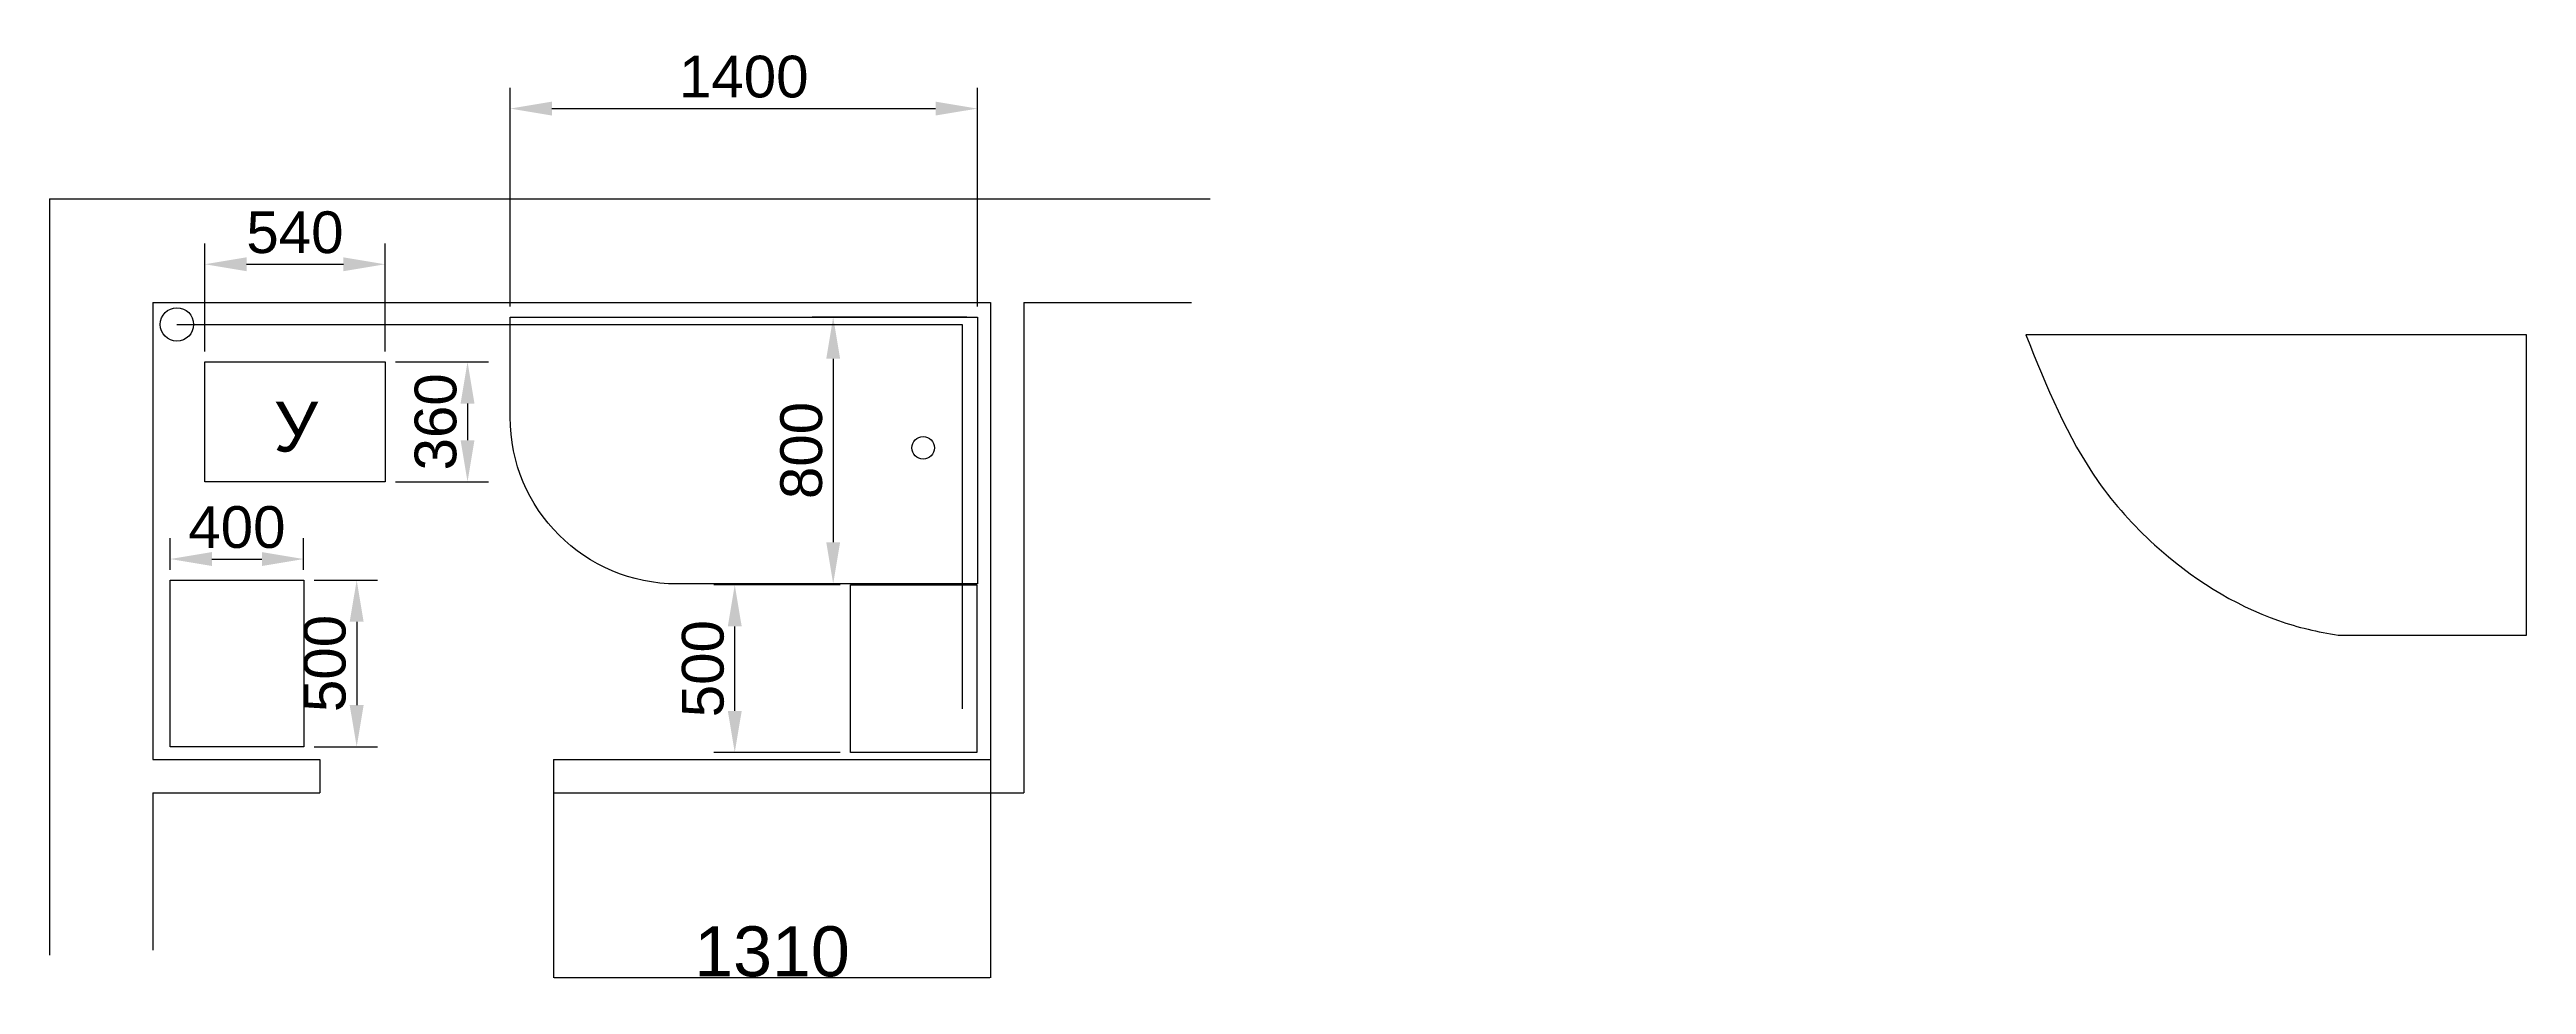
# Model space of a CAD drawing. Header units: millimetres. Extents: x 2068 to 9491, y 132 to 2935.
import ezdxf

# ---------------------------------------------------------------- set-up
doc = ezdxf.new("R2010")
doc.units = ezdxf.units.MM
doc.styles.get("Standard").update_dxf_attribs({"font": 'arial.ttf'})
doc.dimstyles.new('ISO-25', dxfattribs={"dimtxt": 2.5, "dimasz": 2.5, "dimexe": 1.25, "dimexo": 0.625, "dimtad": 1, "dimtxsty": 'Standard', "dimcen": 2.5, "dimadec": 0, "dimazin": 0, "dimtfac": 1, "dimtmove": 0, "dimatfit": 3, "dimfxl": 1, "dimarcsym": 0})
doc.dimstyles.new('Копия ISO-25', dxfattribs={"dimtxt": 2.5, "dimasz": 2.5, "dimexe": 1.25, "dimexo": 0.625, "dimtad": 1, "dimtxsty": 'Standard', "dimcen": 2.5, "dimadec": 0, "dimazin": 0, "dimtfac": 1, "dimtmove": 0, "dimatfit": 3, "dimfxl": 1, "dimarcsym": 0})

# ---------------------------------------------------------------- blocks, each defined once
blk = doc.blocks.new('*D14')
at = {"color": 0, "lineweight": -2, "transparency": 16777216}
for p, q in [((3578.4, 806.2), (3578.4, 151.8)), ((4888.4, 806.2), (4888.4, 151.8)), ((3580.9, 153.1), (4885.9, 153.1))]:
    blk.add_line(p, q, dxfattribs=at)
at = {"color": 0, "transparency": 16777216}
for points in [[(3580.9, 153.5), (3580.9, 152.7), (3578.4, 153.1)], [(4885.9, 153.5), (4885.9, 152.7), (4888.4, 153.1)]]:
    blk.add_solid(points, dxfattribs=at)
at = {"layer": 'Defpoints', "color": 0, "transparency": 16777216}
for p in [(3578.4, 806.8), (4888.4, 806.8), (4888.4, 153.1)]:
    blk.add_point(p, dxfattribs=at)
at = {"color": 0, "transparency": 16777216, "insert": (4233.4, 230.3), "char_height": 150, "attachment_point": 5}
blk.add_mtext('1310', dxfattribs=at)
blk = doc.blocks.new('*D15')
at = {"color": 0, "lineweight": -2, "transparency": 16777216}
for p, q in [((3448.7, 2164), (3448.7, 2820.3)), ((3573.7, 2757.8), (4723.7, 2757.8)), ((4848.7, 2164), (4848.7, 2820.3))]:
    blk.add_line(p, q, dxfattribs=at)
at = {"color": 0, "transparency": 16777216}
for points in [[(3573.7, 2778.6), (3573.7, 2737), (3448.7, 2757.8)], [(4723.7, 2778.6), (4723.7, 2737), (4848.7, 2757.8)]]:
    blk.add_solid(points, dxfattribs=at)
at = {"layer": 'Defpoints', "color": 0, "transparency": 16777216}
for p in [(4848.7, 2757.8), (3448.7, 2132.8), (4848.7, 2132.8)]:
    blk.add_point(p, dxfattribs=at)
at = {"color": 0, "transparency": 16777216, "insert": (4148.7, 2852.9), "char_height": 125, "attachment_point": 5}
blk.add_mtext('1400', dxfattribs=at)
blk = doc.blocks.new('*D16')
at = {"color": 0, "lineweight": -2, "transparency": 16777216}
for p, q in [((4817.5, 2132.8), (4354.2, 2132.8)), ((4416.7, 2007.8), (4416.7, 1457.8)), ((4817.5, 1332.8), (4354.2, 1332.8))]:
    blk.add_line(p, q, dxfattribs=at)
at = {"color": 0, "transparency": 16777216}
for points in [[(4395.9, 2007.8), (4437.5, 2007.8), (4416.7, 2132.8)], [(4395.9, 1457.8), (4437.5, 1457.8), (4416.7, 1332.8)]]:
    blk.add_solid(points, dxfattribs=at)
at = {"layer": 'Defpoints', "color": 0, "transparency": 16777216}
for p in [(4848.7, 2132.8), (4416.7, 1332.8), (4848.7, 1332.8)]:
    blk.add_point(p, dxfattribs=at)
at = {"color": 0, "transparency": 16777216, "insert": (4321.6, 1732.8), "char_height": 125, "attachment_point": 5, "rotation": 90}
blk.add_mtext('800', dxfattribs=at)
blk = doc.blocks.new('*D17')
at = {"color": 0, "lineweight": -2, "transparency": 16777216}
for p, q in [((2533.8, 2029.8), (2533.8, 2353.6)), ((3073.8, 2029.8), (3073.8, 2353.6)), ((2658.8, 2291.1), (2948.8, 2291.1))]:
    blk.add_line(p, q, dxfattribs=at)
at = {"color": 0, "transparency": 16777216}
for points in [[(2658.8, 2311.9), (2658.8, 2270.3), (2533.8, 2291.1)], [(2948.8, 2311.9), (2948.8, 2270.3), (3073.8, 2291.1)]]:
    blk.add_solid(points, dxfattribs=at)
at = {"layer": 'Defpoints', "color": 0, "transparency": 16777216}
for p in [(3073.8, 2291.1), (2533.8, 1998.6), (3073.8, 1998.6)]:
    blk.add_point(p, dxfattribs=at)
at = {"color": 0, "transparency": 16777216, "insert": (2803.8, 2386.2), "char_height": 125, "attachment_point": 5}
blk.add_mtext('540', dxfattribs=at)
blk = doc.blocks.new('*D18')
at = {"color": 0, "lineweight": -2, "transparency": 16777216}
for p, q in [((3105.1, 1998.6), (3383.4, 1998.6)), ((3320.9, 1873.6), (3320.9, 1763.6)), ((3105.1, 1638.6), (3383.4, 1638.6))]:
    blk.add_line(p, q, dxfattribs=at)
at = {"color": 0, "transparency": 16777216}
for points in [[(3300.1, 1873.6), (3341.7, 1873.6), (3320.9, 1998.6)], [(3300.1, 1763.6), (3341.7, 1763.6), (3320.9, 1638.6)]]:
    blk.add_solid(points, dxfattribs=at)
at = {"layer": 'Defpoints', "color": 0, "transparency": 16777216}
for p in [(3073.8, 1998.6), (3073.8, 1638.6), (3320.9, 1638.6)]:
    blk.add_point(p, dxfattribs=at)
at = {"color": 0, "transparency": 16777216, "insert": (3225.8, 1818.6), "char_height": 125, "attachment_point": 5, "rotation": 90}
blk.add_mtext('360', dxfattribs=at)
blk = doc.blocks.new('*D19')
at = {"color": 0, "lineweight": -2, "transparency": 16777216}
for p, q in [((2429.9, 1375.5), (2429.9, 1469.9)), ((2829.9, 1375.5), (2829.9, 1469.9)), ((2554.9, 1407.4), (2704.9, 1407.4))]:
    blk.add_line(p, q, dxfattribs=at)
at = {"color": 0, "transparency": 16777216}
for points in [[(2554.9, 1428.2), (2554.9, 1386.5), (2429.9, 1407.4)], [(2704.9, 1428.2), (2704.9, 1386.5), (2829.9, 1407.4)]]:
    blk.add_solid(points, dxfattribs=at)
at = {"layer": 'Defpoints', "color": 0, "transparency": 16777216}
for p in [(2429.9, 1344.3), (2829.9, 1407.4), (2829.9, 1344.3)]:
    blk.add_point(p, dxfattribs=at)
at = {"color": 0, "transparency": 16777216, "insert": (2629.9, 1502.4), "char_height": 125, "attachment_point": 5}
blk.add_mtext('400', dxfattribs=at)
blk = doc.blocks.new('*D20')
at = {"color": 0, "lineweight": -2, "transparency": 16777216}
for p, q in [((2861.2, 1344.3), (3051.3, 1344.3)), ((2988.8, 1219.3), (2988.8, 969.3)), ((2861.2, 844.3), (3051.3, 844.3))]:
    blk.add_line(p, q, dxfattribs=at)
at = {"color": 0, "transparency": 16777216}
for points in [[(2967.9, 1219.3), (3009.6, 1219.3), (2988.8, 1344.3)], [(2967.9, 969.3), (3009.6, 969.3), (2988.8, 844.3)]]:
    blk.add_solid(points, dxfattribs=at)
at = {"layer": 'Defpoints', "color": 0, "transparency": 16777216}
for p in [(2829.9, 1344.3), (2829.9, 844.3), (2988.8, 844.3)]:
    blk.add_point(p, dxfattribs=at)
at = {"color": 0, "transparency": 16777216, "insert": (2893.7, 1094.3), "char_height": 125, "attachment_point": 5, "rotation": 90}
blk.add_mtext('500', dxfattribs=at)
blk = doc.blocks.new('*D21')
at = {"color": 0, "lineweight": -2, "transparency": 16777216}
for p, q in [((4437.2, 1330.3), (4059.2, 1330.3)), ((4121.7, 952.1), (4121.7, 1205.3)), ((4437.2, 827.1), (4059.2, 827.1))]:
    blk.add_line(p, q, dxfattribs=at)
at = {"color": 0, "transparency": 16777216}
for points in [[(4100.9, 1205.3), (4142.6, 1205.3), (4121.7, 1330.3)], [(4100.9, 952.1), (4142.6, 952.1), (4121.7, 827.1)]]:
    blk.add_solid(points, dxfattribs=at)
at = {"layer": 'Defpoints', "color": 0, "transparency": 16777216}
for p in [(4121.7, 1330.3), (4468.5, 1330.3), (4468.5, 827.1)]:
    blk.add_point(p, dxfattribs=at)
at = {"color": 0, "transparency": 16777216, "insert": (4026.7, 1078.7), "char_height": 125, "attachment_point": 5, "rotation": 90}
blk.add_mtext('500', dxfattribs=at)

msp = doc.modelspace()

# ---------------------------------------------------------------- linework, layer by layer
at = {"lineweight": 30}
for p, q in [((2068.362, 2486.789), (5546.89, 2486.789)), ((2068.362, 2486.789), (2068.362, 219.513)), ((2378.362, 2176.789), (4888.362, 2176.789)), ((2378.362, 2176.789), (2378.362, 806.789)), ((4888.362, 2176.789), (4888.362, 806.789)), ((4988.362, 2176.789), (4988.362, 706.789)), ((4988.362, 2176.789), (5490.589, 2176.789)), ((2378.362, 806.789), (2878.362, 806.789)), ((2878.362, 806.789), (2878.362, 706.789)), ((3578.362, 806.789), (4888.362, 806.789)), ((3578.362, 806.789), (3578.362, 706.789)), ((2378.362, 706.789), (2878.362, 706.789)), ((2378.362, 706.789), (2378.362, 235.142)), ((3578.362, 706.789), (4988.362, 706.789))]:
    msp.add_line(p, q, dxfattribs=at)
at = {"color": 242, "true_color": 0xcd2027}
for p, q in [((2450.015, 2110.896), (4803.657, 2110.896)), ((4803.657, 2110.896), (4803.657, 957.922))]:
    msp.add_line(p, q, dxfattribs=at)
msp.add_lwpolyline([(3448.705, 2132.783), (4848.705, 2132.783), (4848.705, 1332.783), (3948.705, 1332.783, -0.41421356), (3448.705, 1832.783), (3448.705, 2132.783)], format="xyb")
for points in [[(8926.673, 1179.154), (9490.932, 1179.154), (9490.932, 2079.154), (7990.932, 2079.154)], [(2533.841, 1998.579), (3073.841, 1998.579), (3073.841, 1638.579), (2533.841, 1638.579), (2533.841, 1998.579)], [(2429.945, 844.26), (2429.945, 1344.26), (2829.945, 1344.26), (2829.945, 844.26), (2429.945, 844.26)]]:
    msp.add_lwpolyline(points)
msp.add_lwpolyline([(4468.478, 1330.283), (4846.828, 1330.283), (4846.828, 827.129), (4468.478, 827.129)], close=True)
for centre, radius in [((2450.015, 2110.896), 50), ((4686.109, 1740.958), 33.724)]:
    msp.add_circle(centre, radius)
msp.add_open_spline([(7990.932, 2079.154), (8052.556, 1925.846), (8146.096, 1693.139), (8410.816, 1398.846), (8667.025, 1235.202), (8865.83, 1188.487), (8926.673, 1179.154)], degree=3, knots=[0, 0, 0, 0, 490.01840226, 743.8010485, 1179.35392728, 1366.31809203, 1366.31809203, 1366.31809203, 1366.31809203])

# ---------------------------------------------------------------- texts
at = {"insert": (2740.182, 1879.565), "char_height": 150, "attachment_point": 1}
msp.add_mtext_dynamic_manual_height_columns('У', width=226.36395, gutter_width=12.5, heights=[0], dxfattribs=at)

# ---------------------------------------------------------------- dimensions: what is measured, and where the dimension line sits
for base, p1, p2, picture, middle in [((4848.705, 2757.787), (3448.705, 2132.783), (4848.705, 2132.783), '*D15', (4148.705, 2852.859)), ((3073.841, 2291.085), (2533.841, 1998.579), (3073.841, 1998.579), '*D17', (2803.841, 2386.157)), ((2829.945, 1407.363), (2429.945, 1344.26), (2829.945, 1344.26), '*D19', (2629.945, 1502.434))]:
    dim = msp.add_linear_dim(base=base, p1=p1, p2=p2, dimstyle='Копия ISO-25')
    dim.commit()
    dim.dimension.update_dxf_attribs({"geometry": picture, "text_midpoint": middle})
for base, p1, p2, picture, middle in [((4416.689, 1332.783), (4848.705, 2132.783), (4848.705, 1332.783), '*D16', (4321.618, 1732.783)), ((3320.895, 1638.579), (3073.841, 1998.579), (3073.841, 1638.579), '*D18', (3225.781, 1818.579)), ((2988.763, 844.26), (2829.945, 1344.26), (2829.945, 844.26), '*D20', (2893.692, 1094.26))]:
    dim = msp.add_linear_dim(base=base, p1=p1, p2=p2, angle=90, dimstyle='Копия ISO-25')
    dim.commit()
    dim.dimension.update_dxf_attribs({"geometry": picture, "text_midpoint": middle})
dim = msp.add_linear_dim(base=(4121.74, 1330.283), p1=(4468.478, 827.129), p2=(4468.478, 1330.283), angle=90, text='500', dimstyle='Копия ISO-25')
dim.commit()
dim.dimension.update_dxf_attribs({"geometry": '*D21', "text_midpoint": (4026.668, 1078.706)})
dim = msp.add_linear_dim(base=(4888.362, 153.075), p1=(3578.362, 806.789), p2=(4888.362, 806.789), dimstyle='ISO-25', override={"dimtxt": 150})
dim.commit()
dim.dimension.update_dxf_attribs({"geometry": '*D14', "text_midpoint": (4233.362, 230.337)})

doc.saveas('drawing.dxf')
